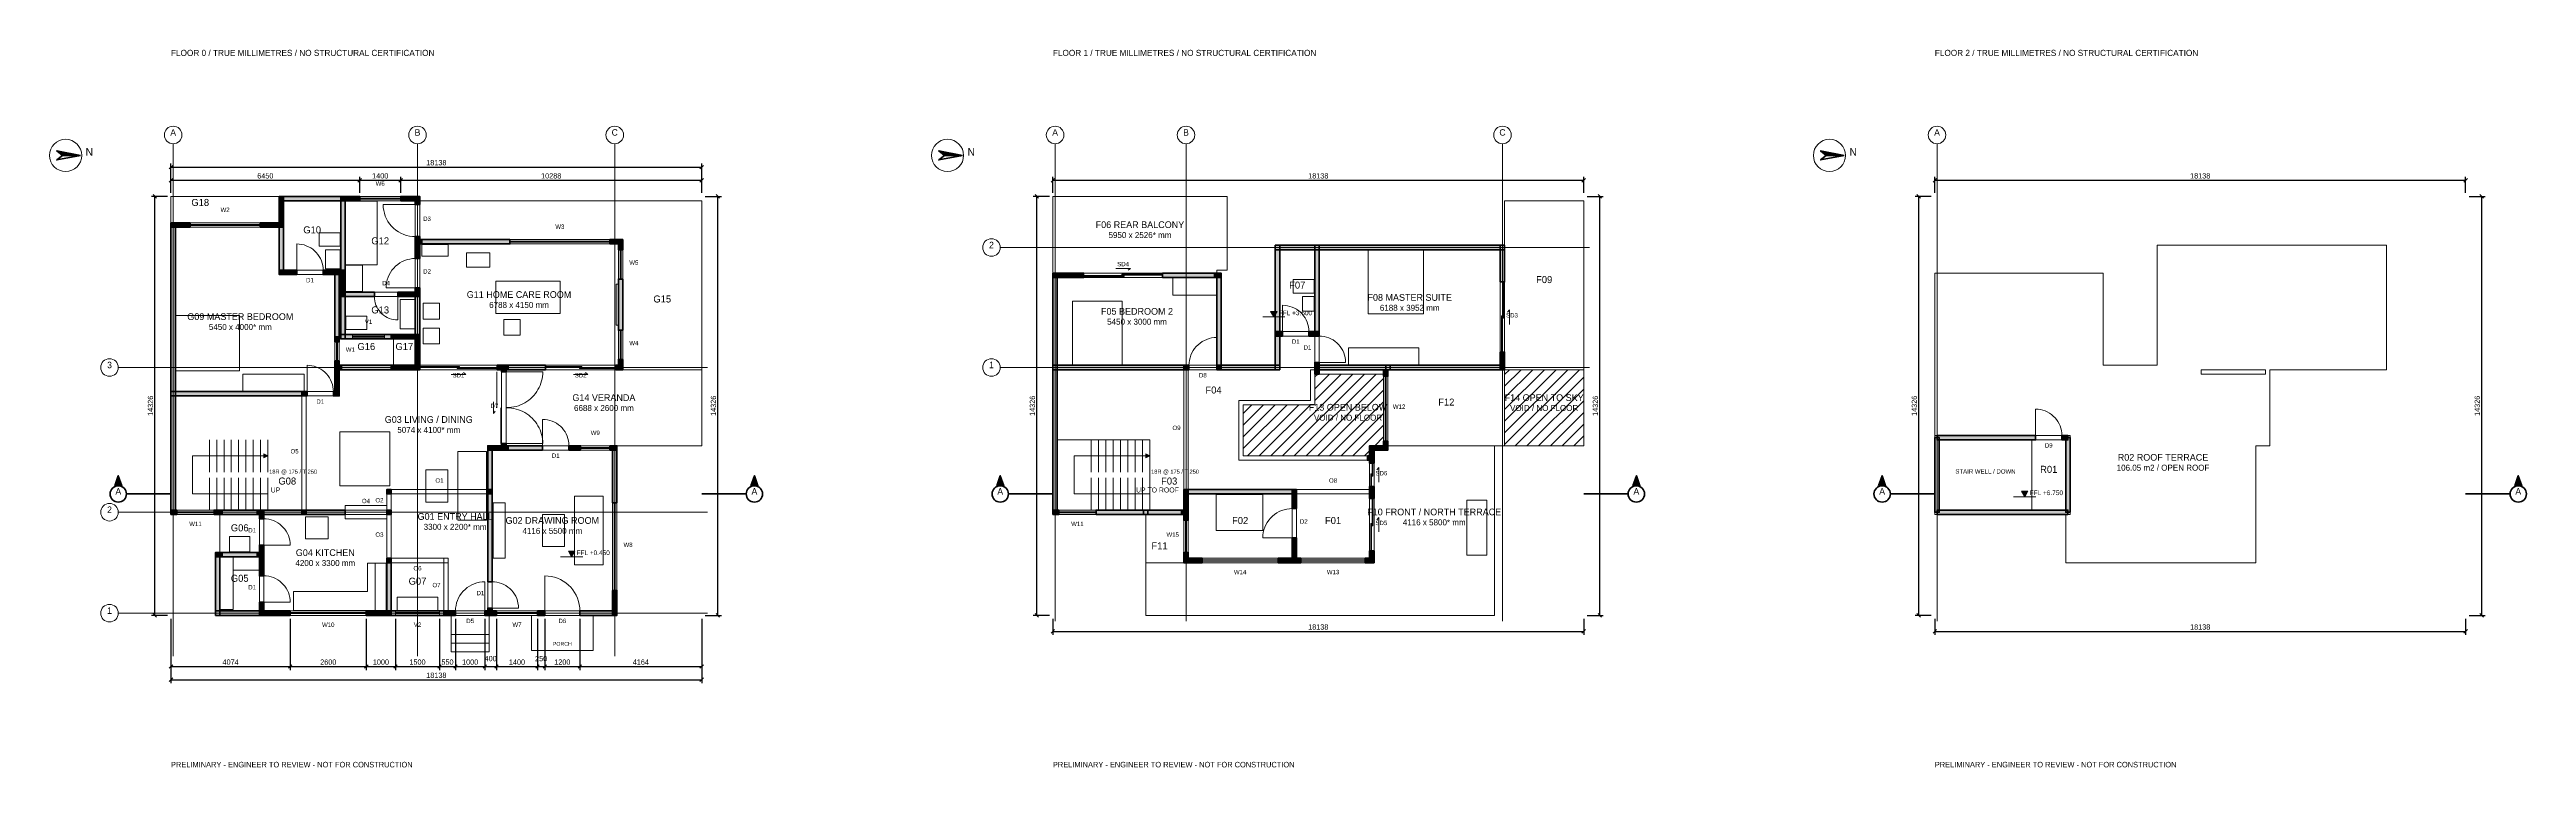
# Model space of a CAD drawing. Header units: millimetres. Extents: x -4150 to 80494, y -5203 to 19347.
import ezdxf
from ezdxf.enums import TextEntityAlignment as Align

# ---------------------------------------------------------------- set-up
doc = ezdxf.new("R2010")
doc.units = ezdxf.units.MM
for name, color, linetype, lineweight in [('A-ANNO', 7, 'Continuous', 18), ('A-DIMS', 7, 'Continuous', 13), ('A-DOOR', 3, 'Continuous', 18), ('A-EXT', 30, 'Continuous', 18), ('A-FLOR', 8, 'Continuous', 13), ('A-FURN', 8, 'Continuous', 13), ('A-GRID', 8, 'Continuous', 13), ('A-LEVL', 7, 'Continuous', 13), ('A-SECT', 1, 'Continuous', 35), ('A-STAIR', 7, 'Continuous', 18), ('A-TAGS', 1, 'Continuous', 13), ('A-WALL', 7, 'Continuous', 35), ('A-WIND', 4, 'Continuous', 18), ('HANDOVER-ROOM', 4, 'Continuous', 18), ('HANDOVER-VOID', 8, 'Continuous', 13)]:
    doc.layers.add(name, color=color, linetype=linetype, lineweight=lineweight)
doc.dimstyles.new('FF-ARCH', dxfattribs={"dimtxt": 180, "dimasz": 90, "dimexe": 120, "dimexo": 120, "dimgap": 60, "dimtad": 1, "dimdec": 0, "dimtsz": 60, "dimcen": 2.5, "dimazin": 3, "dimtfac": 1, "dimtmove": 0, "dimatfit": 3})

msp = doc.modelspace()

# ---------------------------------------------------------------- hatches: boundary and pattern name
at = {"layer": 'A-LEVL'}
for points in [[(37578, 10391), (37798, 10391), (37688, 10201)], [(63240, 4240), (63460, 4240), (63350, 4050)], [(13580, 2190), (13800, 2190), (13690, 2000)]]:
    msp.add_hatch(color=7, dxfattribs=at).paths.add_polyline_path(points)
at = {"layer": 'A-SECT'}
for points in [[(-1920, 4430), (-1800, 4770), (-1680, 4430)], [(19818, 4430), (19938, 4770), (20058, 4430)], [(28218, 4430), (28338, 4770), (28458, 4430)], [(49956, 4430), (50076, 4770), (50196, 4430)], [(58356, 4430), (58476, 4770), (58596, 4430)], [(80094, 4430), (80214, 4770), (80334, 4430)]]:
    msp.add_hatch(color=7, dxfattribs=at).paths.add_polyline_path(points)
at = {"layer": 'A-STAIR'}
for points in [[(3172, 5380), (3172, 5520), (3312, 5450)], [(33310, 5380), (33310, 5520), (33450, 5450)]]:
    msp.add_hatch(color=7, dxfattribs=at).paths.add_polyline_path(points)
at = {"layer": 'A-WALL'}
for points in [[(-3094, 15726), (-3902.5, 15880), (-3710, 15726)], [(27044, 15726), (26235.5, 15880), (26428, 15726)], [(57182, 15726), (56373.5, 15880), (56566, 15726)], [(3700, 14251), (3700, 14326), (3850, 14326), (3850, 13426), (3850, 13351), (3700, 13351), (3700, 14251)], [(5875, 14326), (5950, 14326), (5950, 14176), (3775, 14176), (3700, 14176), (3700, 14326), (5875, 14326)], [(5800, 14251), (5800, 14326), (5950, 14326), (5950, 11725), (5950, 11650), (5800, 11650), (5800, 14251)], [(5875, 14176), (5800, 14176), (5800, 14326), (6450, 14326), (6450, 14176), (5875, 14176)], [(8500, 14326), (8500, 14176), (7850, 14176), (7850, 14326), (8425, 14326), (8500, 14326)], [(8350, 14251), (8350, 14326), (8500, 14326), (8500, 14176), (8500, 14101), (8350, 14101), (8350, 14251)], [(8350, 14251), (8500, 14251), (8500, 14050), (8350, 14050), (8350, 14176), (8350, 14251)], [(0, 13351), (0, 13426), (150, 13426), (150, 7575), (150, 7500), (0, 7500), (0, 13351)], [(75, 13276), (0, 13276), (0, 13426), (650, 13426), (650, 13276), (75, 13276)], [(3775, 13426), (3775, 13276), (3050, 13276), (3050, 13426), (3700, 13426), (3775, 13426)], [(3775, 13426), (3850, 13426), (3850, 13276), (3700, 13276), (3625, 13276), (3625, 13426), (3775, 13426)], [(3700, 13426), (3700, 13501), (3850, 13501), (3850, 13351), (3850, 13276), (3700, 13276), (3700, 13426)], [(3700, 13351), (3700, 13426), (3850, 13426), (3850, 11725), (3850, 11650), (3700, 11650), (3700, 13351)], [(8500, 12850), (8500, 12775), (8350, 12775), (8350, 12950), (8500, 12950), (8500, 12850)], [(8350, 12850), (8350, 12925), (8500, 12925), (8500, 12775), (8500, 12700), (8350, 12700), (8350, 12850)], [(8350, 12850), (8500, 12850), (8500, 12200), (8350, 12200), (8350, 12775), (8350, 12850)], [(8500, 12850), (8575, 12850), (8575, 12700), (8425, 12700), (8350, 12700), (8350, 12850), (8500, 12850)], [(8500, 12700), (8425, 12700), (8425, 12850), (11580, 12850), (11580, 12700), (8500, 12700)], [(15438, 12850), (15438, 12700), (15000, 12700), (15000, 12850), (15363, 12850), (15438, 12850)], [(15438, 12850), (15438, 12500), (15288, 12500), (15288, 12775), (15288, 12850), (15438, 12850)], [(37738, 12577), (37738, 12652), (37888, 12652), (37888, 9625), (37888, 9550), (37738, 9550), (37738, 12577)], [(39163, 12652), (39238, 12652), (39238, 12502), (37813, 12502), (37738, 12502), (37738, 12652), (39163, 12652)], [(39088, 12577), (39088, 12652), (39238, 12652), (39238, 9625), (39238, 9550), (39088, 9550), (39088, 12577)], [(45501, 12652), (45576, 12652), (45576, 12502), (39163, 12502), (39088, 12502), (39088, 12652), (45501, 12652)], [(45426, 12652), (45576, 12652), (45576, 11400), (45426, 11400), (45426, 12577), (45426, 12652)], [(3775, 11650), (3700, 11650), (3700, 11800), (4300, 11800), (4300, 11650), (3775, 11650)], [(5750, 11800), (5750, 11650), (5200, 11650), (5200, 11800), (5675, 11800), (5750, 11800)], [(5600, 11725), (5600, 11800), (5750, 11800), (5750, 9450), (5750, 9375), (5600, 9375), (5600, 11725)], [(5875, 11800), (5950, 11800), (5950, 11650), (5675, 11650), (5600, 11650), (5600, 11800), (5875, 11800)], [(5800, 11725), (5800, 11800), (5950, 11800), (5950, 10975), (5950, 10900), (5800, 10900), (5800, 11725)], [(5800, 10975), (5800, 11050), (5950, 11050), (5950, 9525), (5950, 9450), (5800, 9450), (5800, 10975)], [(5875, 10900), (5800, 10900), (5800, 11050), (6950, 11050), (6950, 10900), (5875, 10900)], [(8500, 11050), (8500, 10900), (7750, 10900), (7750, 11050), (8425, 11050), (8500, 11050)], [(8500, 10975), (8500, 10900), (8350, 10900), (8350, 11200), (8500, 11200), (8500, 10975)], [(8350, 10975), (8350, 11050), (8500, 11050), (8500, 9525), (8500, 9450), (8350, 9450), (8350, 10975)], [(15438, 9750), (15288, 9750), (15288, 11500), (15438, 11500), (15438, 9750)], [(30138, 11625), (30138, 11700), (30288, 11700), (30288, 8475), (30288, 8400), (30138, 8400), (30138, 11625)], [(30213, 11550), (30138, 11550), (30138, 11700), (31188, 11700), (31188, 11550), (30213, 11550)], [(35813, 11700), (35813, 11550), (33888, 11550), (33888, 11700), (35738, 11700), (35813, 11700)], [(35813, 11700), (35888, 11700), (35888, 11550), (35738, 11550), (35663, 11550), (35663, 11700), (35813, 11700)], [(35738, 11625), (35738, 11700), (35888, 11700), (35888, 8475), (35888, 8400), (35738, 8400), (35738, 11625)], [(5600, 9525), (5750, 9525), (5750, 9350), (5600, 9350), (5600, 9450), (5600, 9525)], [(7600, 9600), (7675, 9600), (7675, 9450), (5875, 9450), (5800, 9450), (5800, 9600), (7600, 9600)], [(8350, 9600), (8425, 9600), (8425, 9450), (7600, 9450), (7525, 9450), (7525, 9600), (8350, 9600)], [(8425, 9600), (8500, 9600), (8500, 9450), (8350, 9450), (8275, 9450), (8275, 9600), (8425, 9600)], [(8350, 9525), (8350, 9600), (8500, 9600), (8500, 9450), (8500, 9375), (8350, 9375), (8350, 9525)], [(8350, 9450), (8350, 9525), (8500, 9525), (8500, 8550), (8500, 8475), (8350, 8475), (8350, 9450)], [(37738, 9625), (37738, 9700), (37888, 9700), (37888, 8475), (37888, 8400), (37738, 8400), (37738, 9625)], [(37813, 9550), (37738, 9550), (37738, 9700), (37988, 9700), (37988, 9550), (37813, 9550)], [(39238, 9700), (39238, 9550), (38888, 9550), (38888, 9700), (39163, 9700), (39238, 9700)], [(39088, 9700), (39238, 9700), (39238, 9550), (39088, 9550), (39088, 9625), (39088, 9700)], [(5750, 8550), (5750, 8475), (5600, 8475), (5600, 8700), (5750, 8700), (5750, 8550)], [(5600, 8550), (5600, 8625), (5750, 8625), (5750, 8475), (5750, 8400), (5600, 8400), (5600, 8550)], [(5600, 8475), (5600, 8550), (5750, 8550), (5750, 7575), (5750, 7500), (5600, 7500), (5600, 8475)], [(5750, 8550), (5825, 8550), (5825, 8400), (5675, 8400), (5600, 8400), (5600, 8550), (5750, 8550)], [(7600, 8550), (7675, 8550), (7675, 8400), (5750, 8400), (5675, 8400), (5675, 8550), (7600, 8550)], [(8350, 8550), (8425, 8550), (8425, 8400), (7600, 8400), (7525, 8400), (7525, 8550), (8350, 8550)], [(8425, 8550), (8500, 8550), (8500, 8400), (8350, 8400), (8275, 8400), (8275, 8550), (8425, 8550)], [(8350, 8550), (8350, 8625), (8500, 8625), (8500, 8475), (8500, 8400), (8350, 8400), (8350, 8550)], [(8425, 8400), (8350, 8400), (8350, 8550), (8500, 8550), (8500, 8400), (8425, 8400)], [(11450, 8550), (11450, 8400), (11150, 8400), (11150, 8550), (11375, 8550), (11450, 8550)], [(11300, 8475), (11300, 8550), (11450, 8550), (11450, 8400), (11450, 8325), (11300, 8325), (11300, 8475)], [(11450, 8550), (11525, 8550), (11525, 8400), (11375, 8400), (11300, 8400), (11300, 8550), (11450, 8550)], [(11300, 8475), (11450, 8475), (11450, 8400), (11300, 8400), (11300, 8475)], [(11450, 8400), (11375, 8400), (11375, 8550), (12800, 8550), (12800, 8400), (11450, 8400)], [(15438, 8550), (15438, 8400), (15200, 8400), (15200, 8550), (15363, 8550), (15438, 8550)], [(15438, 8400), (15288, 8400), (15288, 8750), (15438, 8750), (15438, 8475), (15438, 8400)], [(30138, 8475), (30138, 8550), (30288, 8550), (30288, 3525), (30288, 3450), (30138, 3450), (30138, 8475)], [(34687, 8550), (34762, 8550), (34762, 8400), (30213, 8400), (30138, 8400), (30138, 8550), (34687, 8550)], [(34612, 8550), (34762, 8550), (34762, 8400), (34612, 8400), (34612, 8475), (34612, 8550)], [(34687, 8400), (34612, 8400), (34612, 8550), (34788, 8550), (34788, 8400), (34687, 8400)], [(35888, 8550), (35888, 8400), (35738, 8400), (35738, 8550), (35813, 8550), (35888, 8550)], [(37813, 8550), (37888, 8550), (37888, 8400), (35813, 8400), (35738, 8400), (35738, 8550), (37813, 8550)], [(39238, 8475), (39238, 8400), (39088, 8400), (39088, 8650), (39238, 8650), (39238, 8475)], [(39088, 8475), (39088, 8550), (39238, 8550), (39238, 8325), (39238, 8250), (39088, 8250), (39088, 8475)], [(41588, 8550), (41663, 8550), (41663, 8400), (39163, 8400), (39088, 8400), (39088, 8550), (41588, 8550)], [(45501, 8550), (45576, 8550), (45576, 8400), (41588, 8400), (41513, 8400), (41513, 8550), (45501, 8550)], [(45576, 8475), (45576, 8400), (45426, 8400), (45426, 9000), (45576, 9000), (45576, 8475)], [(0, 7575), (0, 7650), (150, 7650), (150, 3525), (150, 3450), (0, 3450), (0, 7575)], [(4549, 7650), (4624, 7650), (4624, 7500), (75, 7500), (0, 7500), (0, 7650), (4549, 7650)], [(4474, 7650), (4624, 7650), (4624, 7500), (4474, 7500), (4474, 7575), (4474, 7650)], [(4549, 7500), (4474, 7500), (4474, 7650), (4650, 7650), (4650, 7500), (4549, 7500)], [(5750, 7650), (5750, 7500), (5550, 7500), (5550, 7650), (5675, 7650), (5750, 7650)], [(41438, 8325), (41438, 8400), (41588, 8400), (41588, 8250), (41588, 8175), (41438, 8175), (41438, 8325)], [(41438, 8325), (41588, 8325), (41588, 8200), (41438, 8200), (41438, 8250), (41438, 8325)], [(41588, 5800), (41588, 5725), (41438, 5725), (41438, 5950), (41588, 5950), (41588, 5800)], [(60276, 6075), (60426, 6075), (60426, 3525), (60276, 3525), (60276, 6075)], [(60351, 6150), (63719, 6150), (63719, 6000), (60351, 6000), (60351, 6150)], [(64825, 6150), (64825, 6000), (64619, 6000), (64619, 6150), (64825, 6150)], [(64750, 6075), (64900, 6075), (64900, 3525), (64750, 3525), (64750, 6075)], [(10824, 5725), (10824, 5800), (10974, 5800), (10974, 4225), (10974, 4150), (10824, 4150), (10824, 5725)], [(11375, 5800), (11450, 5800), (11450, 5650), (10899, 5650), (10824, 5650), (10824, 5800), (11375, 5800)], [(11300, 5800), (11300, 5875), (11450, 5875), (11450, 5725), (11450, 5650), (11300, 5650), (11300, 5800)], [(11450, 5725), (11300, 5725), (11300, 5800), (11450, 5800), (11450, 5725)], [(11450, 5800), (11525, 5800), (11525, 5650), (11375, 5650), (11300, 5650), (11300, 5800), (11450, 5800)], [(11375, 5650), (11375, 5800), (12700, 5800), (12700, 5650), (11450, 5650), (11375, 5650)], [(13600, 5650), (13600, 5800), (14000, 5800), (14000, 5650), (13600, 5650)], [(15240, 5650), (15000, 5650), (15000, 5800), (15165, 5800), (15240, 5800), (15240, 5650)], [(15090, 5800), (15240, 5800), (15240, 3850), (15090, 3850), (15090, 5725), (15090, 5800)], [(41037, 5450), (41112, 5450), (41112, 5300), (40962, 5300), (40887, 5300), (40887, 5450), (41037, 5450)], [(40962, 5725), (40962, 5800), (41112, 5800), (41112, 5450), (41112, 5375), (40962, 5375), (40962, 5725)], [(41112, 5800), (41187, 5800), (41187, 5650), (41037, 5650), (40962, 5650), (40962, 5800), (41112, 5800)], [(40962, 5450), (40962, 5525), (41112, 5525), (41112, 5375), (41112, 5300), (40962, 5300), (40962, 5450)], [(40962, 5450), (41112, 5450), (41112, 5200), (40962, 5200), (40962, 5375), (40962, 5450)], [(41438, 5800), (41513, 5800), (41513, 5650), (41112, 5650), (41037, 5650), (41037, 5800), (41438, 5800)], [(41513, 5800), (41588, 5800), (41588, 5650), (41438, 5650), (41363, 5650), (41363, 5800), (41513, 5800)], [(41438, 5800), (41438, 5875), (41588, 5875), (41588, 5725), (41588, 5650), (41438, 5650), (41438, 5800)], [(7449, 4150), (7374, 4150), (7374, 4300), (7524, 4300), (7524, 4150), (7449, 4150)], [(10974, 4300), (10974, 4150), (10824, 4150), (10824, 4300), (10899, 4300), (10974, 4300)], [(10824, 4300), (10974, 4300), (10974, 1150), (10824, 1150), (10824, 4225), (10824, 4300)], [(34612, 4225), (34612, 4300), (34762, 4300), (34762, 3525), (34762, 3450), (34612, 3450), (34612, 4225)], [(34762, 4225), (34762, 4150), (34612, 4150), (34612, 4300), (34762, 4300), (34762, 4225)], [(38387, 4300), (38462, 4300), (38462, 4150), (34687, 4150), (34612, 4150), (34612, 4300), (38387, 4300)], [(38312, 4300), (38462, 4300), (38462, 3650), (38312, 3650), (38312, 4225), (38312, 4300)], [(41112, 4225), (41112, 4150), (40962, 4150), (40962, 4400), (41112, 4400), (41112, 4225)], [(40962, 4300), (41112, 4300), (41112, 4000), (40962, 4000), (40962, 4225), (40962, 4300)], [(75, 3450), (0, 3450), (0, 3600), (200, 3600), (200, 3450), (75, 3450)], [(1749, 3600), (1749, 3450), (1474, 3450), (1474, 3600), (1674, 3600), (1749, 3600)], [(3024, 3600), (3099, 3600), (3099, 3450), (1674, 3450), (1599, 3450), (1599, 3600), (3024, 3600)], [(3099, 3600), (3174, 3600), (3174, 3450), (3024, 3450), (2949, 3450), (2949, 3600), (3099, 3600)], [(3024, 3525), (3024, 3600), (3174, 3600), (3174, 3450), (3174, 3375), (3024, 3375), (3024, 3525)], [(4549, 3600), (4624, 3600), (4624, 3450), (3099, 3450), (3024, 3450), (3024, 3600), (4549, 3600)], [(3024, 3525), (3174, 3525), (3174, 3300), (3024, 3300), (3024, 3450), (3024, 3525)], [(4624, 3525), (4624, 3450), (4474, 3450), (4474, 3600), (4624, 3600), (4624, 3525)], [(4549, 3450), (4474, 3450), (4474, 3600), (5949, 3600), (5949, 3450), (4549, 3450)], [(7524, 3600), (7524, 3450), (7374, 3450), (7374, 3600), (7449, 3600), (7524, 3600)], [(7374, 3600), (7524, 3600), (7524, 3450), (7374, 3450), (7374, 3525), (7374, 3600)], [(30213, 3450), (30138, 3450), (30138, 3600), (30338, 3600), (30338, 3450), (30213, 3450)], [(33387, 3600), (33387, 3450), (31612, 3450), (31612, 3600), (33312, 3600), (33387, 3600)], [(34612, 3600), (34687, 3600), (34687, 3450), (33312, 3450), (33237, 3450), (33237, 3600), (34612, 3600)], [(34687, 3600), (34762, 3600), (34762, 3450), (34612, 3450), (34537, 3450), (34537, 3600), (34687, 3600)], [(34612, 3525), (34612, 3600), (34762, 3600), (34762, 3450), (34762, 3375), (34612, 3375), (34612, 3525)], [(34612, 3525), (34762, 3525), (34762, 3250), (34612, 3250), (34612, 3450), (34612, 3525)], [(60351, 3450), (60351, 3600), (64825, 3600), (64825, 3450), (60351, 3450)], [(38462, 1875), (38462, 1800), (38312, 1800), (38312, 2650), (38462, 2650), (38462, 1875)], [(1524, 2075), (1524, 2150), (1674, 2150), (1674, 75), (1674, 0), (1524, 0), (1524, 2075)], [(1674, 2150), (1749, 2150), (1749, 2000), (1599, 2000), (1524, 2000), (1524, 2150), (1674, 2150)], [(3024, 2150), (3099, 2150), (3099, 2000), (1674, 2000), (1599, 2000), (1599, 2150), (3024, 2150)], [(3099, 2150), (3174, 2150), (3174, 2000), (3024, 2000), (2949, 2000), (2949, 2150), (3099, 2150)], [(3174, 2150), (3174, 2075), (3024, 2075), (3024, 2400), (3174, 2400), (3174, 2150)], [(3024, 2150), (3024, 2225), (3174, 2225), (3174, 2075), (3174, 2000), (3024, 2000), (3024, 2150)], [(3024, 2150), (3174, 2150), (3174, 1350), (3024, 1350), (3024, 2075), (3024, 2150)], [(7374, 1875), (7374, 1950), (7524, 1950), (7524, 75), (7524, 0), (7374, 0), (7374, 1875)], [(7524, 1875), (7524, 1800), (7374, 1800), (7374, 1950), (7524, 1950), (7524, 1875)], [(34762, 1875), (34762, 1800), (34612, 1800), (34612, 2150), (34762, 2150), (34762, 1875)], [(34687, 1800), (34612, 1800), (34612, 1950), (35237, 1950), (35237, 1800), (34687, 1800)], [(38462, 1950), (38462, 1800), (37837, 1800), (37837, 1950), (38387, 1950), (38462, 1950)], [(38387, 1800), (38312, 1800), (38312, 1950), (38612, 1950), (38612, 1800), (38387, 1800)], [(41112, 1950), (41112, 1800), (40812, 1800), (40812, 1950), (41037, 1950), (41112, 1950)], [(41112, 1875), (41112, 1800), (40962, 1800), (40962, 2200), (41112, 2200), (41112, 1875)], [(15240, 75), (15240, 0), (15090, 0), (15090, 850), (15240, 850), (15240, 75)], [(3099, 150), (3174, 150), (3174, 0), (1599, 0), (1524, 0), (1524, 150), (3099, 150)], [(3174, 75), (3174, 0), (3024, 0), (3024, 450), (3174, 450), (3174, 75)], [(3099, 0), (3024, 0), (3024, 150), (4074, 150), (4074, 0), (3099, 0)], [(7524, 150), (7524, 0), (6674, 0), (6674, 150), (7449, 150), (7524, 150)], [(9399, 150), (9474, 150), (9474, 0), (7449, 0), (7374, 0), (7374, 150), (9399, 150)], [(9399, 0), (9324, 0), (9324, 150), (9724, 150), (9724, 0), (9399, 0)], [(10974, 150), (10974, 0), (10724, 0), (10724, 150), (10899, 150), (10974, 150)], [(10974, 75), (10974, 0), (10824, 0), (10824, 250), (10974, 250), (10974, 75)], [(10824, 0), (10824, 150), (11124, 150), (11124, 0), (10899, 0), (10824, 0)], [(12524, 0), (12524, 150), (12774, 150), (12774, 0), (12524, 0)], [(15240, 0), (13974, 0), (13974, 150), (15165, 150), (15240, 150), (15240, 0)]]:
    msp.add_hatch(color=7, dxfattribs=at).paths.add_polyline_path(points)

# ---------------------------------------------------------------- linework, layer by layer
at = {"layer": 'A-ANNO'}
for centre in [(-3600, 15726), (26538, 15726), (56676, 15726)]:
    msp.add_circle(centre, 550, dxfattribs=at)
at = {"layer": 'A-DOOR'}
for p, q in [((8350, 14050), (7250, 14050)), ((4300, 11800), (4300, 12700)), ((32288, 11860), (32788, 11860)), ((32788, 11860), (32708, 11800)), ((8350, 11200), (7350, 11200)), ((7750, 10900), (7750, 10100)), ((37988, 9700), (37988, 10600)), ((45736, 10450), (45676, 10370)), ((45736, 9950), (45736, 10450)), ((35738, 8550), (35738, 9500)), ((4650, 7650), (4650, 8550)), ((39238, 8650), (40138, 8650)), ((9575, 8240), (10075, 8240)), ((10075, 8240), (9995, 8300)), ((11130, 7100), (11130, 8330)), ((11480, 8330), (12706, 8330)), ((12452.7, 7583.7), (12499.4, 7648.9)), ((12499.4, 7648.9), (12541.7, 7717)), ((12541.7, 7717), (12579.6, 7787.8)), ((12579.6, 7787.8), (12612.7, 7860.8)), ((12612.7, 7860.8), (12640.9, 7935.9)), ((12640.9, 7935.9), (12664.2, 8012.7)), ((12664.2, 8012.7), (12682.4, 8090.8)), ((12682.4, 8090.8), (12695.5, 8170)), ((12695.5, 8170), (12703.4, 8249.8)), ((12703.4, 8249.8), (12706, 8330)), ((13750, 8240), (14250, 8240)), ((14250, 8240), (14170, 8300)), ((34612, 4300), (34612, 8400)), ((34762, 4300), (34762, 8400)), ((4474, 3600), (4474, 7500)), ((4624, 3600), (4624, 7500)), ((11025, 7300), (11025, 6900)), ((11025, 6900), (11075, 6980)), ((11270, 5870), (11270, 7100)), ((11480, 7104), (11560.2, 7106.6)), ((11480, 7096), (11560.2, 7093.4)), ((11560.2, 7106.6), (11640, 7114.5)), ((11560.2, 7093.4), (11640, 7085.5)), ((11640, 7114.5), (11719.2, 7127.6)), ((11640, 7085.5), (11719.2, 7072.4)), ((11719.2, 7127.6), (11797.3, 7145.8)), ((11719.2, 7072.4), (11797.3, 7054.2)), ((11797.3, 7145.8), (11874.1, 7169.1)), ((11797.3, 7054.2), (11874.1, 7030.9)), ((11874.1, 7169.1), (11949.2, 7197.3)), ((11874.1, 7030.9), (11949.2, 7002.7)), ((11949.2, 7197.3), (12022.2, 7230.4)), ((11949.2, 7002.7), (12022.2, 6969.6)), ((12022.2, 7230.4), (12093, 7268.3)), ((12022.2, 6969.6), (12093, 6931.7)), ((12093, 7268.3), (12161.1, 7310.6)), ((12093, 6931.7), (12161.1, 6889.4)), ((12161.1, 7310.6), (12226.3, 7357.3)), ((12161.1, 6889.4), (12226.3, 6842.7)), ((12226.3, 7357.3), (12288.4, 7408.2)), ((12226.3, 6842.7), (12288.4, 6791.8)), ((12288.4, 7408.2), (12346.9, 7463.1)), ((12288.4, 6791.8), (12346.9, 6736.9)), ((12346.9, 7463.1), (12401.8, 7521.6)), ((12401.8, 7521.6), (12452.7, 7583.7)), ((63719, 6150), (63719, 7050)), ((12346.9, 6736.9), (12401.8, 6678.4)), ((12401.8, 6678.4), (12452.7, 6616.3)), ((12452.7, 6616.3), (12499.4, 6551.1)), ((12499.4, 6551.1), (12541.7, 6483)), ((12541.7, 6483), (12579.6, 6412.2)), ((12579.6, 6412.2), (12612.7, 6339.2)), ((12612.7, 6339.2), (12640.9, 6264.1)), ((12640.9, 6264.1), (12664.2, 6187.3)), ((12664.2, 6187.3), (12682.4, 6109.2)), ((12682.4, 6109.2), (12695.5, 6030)), ((12695.5, 6030), (12703.4, 5950.2)), ((12700, 5800), (12700, 6700)), ((12703.4, 5950.2), (12706, 5870)), ((11480, 5870), (12706, 5870)), ((7374, 3450), (7374, 4300)), ((7524, 4300), (10824, 4300)), ((7524, 3450), (7524, 4300)), ((38312, 4300), (41112, 4300)), ((41272, 5050), (41212, 4970)), ((41272, 4550), (41272, 5050)), ((5949, 3600), (7374, 3600)), ((5949, 3450), (7374, 3450)), ((7374, 1950), (7374, 3450)), ((7524, 4150), (10824, 4150)), ((7524, 1950), (7524, 3450)), ((38312, 4150), (41112, 4150)), ((38312, 2650), (37312, 2650)), ((41272, 3350), (41212, 3270)), ((41272, 2850), (41272, 3350)), ((3174, 2400), (4074, 2400)), ((7374, 1950), (9474, 1950)), ((7374, 1800), (9474, 1800)), ((9324, 0), (9324, 1950)), ((9474, 0), (9474, 1950)), ((10724, 150), (10724, 1150)), ((12774, 150), (12774, 1350)), ((3174, 450), (4074, 450)), ((10974, 250), (11874, 250))]:
    msp.add_line(p, q, dxfattribs=at)
for points in [[(8350, 12950), (8248.5, 12954.7), (8147.9, 12968.7), (8049, 12992), (7952.6, 13024.3), (7859.7, 13065.3), (7770.9, 13114.8), (7687.1, 13172.2), (7608.9, 13237.1), (7537.1, 13308.9), (7472.2, 13387.1), (7414.8, 13470.9), (7365.3, 13559.7), (7324.3, 13652.6), (7292, 13749), (7268.7, 13847.9), (7254.7, 13948.5), (7250, 14050)], [(5200, 11800), (5196.2, 11883), (5184.7, 11965.4), (5165.6, 12046.3), (5139.2, 12125.1), (5105.6, 12201.2), (5065.2, 12273.8), (5018.2, 12342.4), (4965.1, 12406.3), (4906.3, 12465.1), (4842.4, 12518.2), (4773.8, 12565.2), (4701.2, 12605.6), (4625.1, 12639.2), (4546.3, 12665.6), (4465.4, 12684.7), (4383, 12696.2), (4300, 12700)], [(8350, 12200), (8257.7, 12195.7), (8166.3, 12183), (8076.3, 12161.8), (7988.8, 12132.5), (7904.3, 12095.2), (7823.6, 12050.2), (7747.4, 11998), (7676.3, 11939), (7611, 11873.7), (7552, 11802.6), (7499.8, 11726.4), (7454.8, 11645.7), (7417.5, 11561.2), (7388.2, 11473.7), (7367, 11383.7), (7354.3, 11292.3), (7350, 11200)], [(6950, 10900), (6953.4, 10826.2), (6963.6, 10753), (6980.5, 10681.1), (7004, 10611), (7033.9, 10543.4), (7069.8, 10478.9), (7111.6, 10417.9), (7158.8, 10361), (7211, 10308.8), (7267.9, 10261.6), (7328.9, 10219.8), (7393.4, 10183.9), (7461, 10154), (7531.1, 10130.5), (7603, 10113.6), (7676.2, 10103.4), (7750, 10100)], [(38888, 9700), (38884.2, 9783), (38872.7, 9865.4), (38853.6, 9946.3), (38827.2, 10025.1), (38793.6, 10101.2), (38753.2, 10173.8), (38706.2, 10242.4), (38653.1, 10306.3), (38594.3, 10365.1), (38530.4, 10418.2), (38461.8, 10465.2), (38389.2, 10505.6), (38313.1, 10539.2), (38234.3, 10565.6), (38153.4, 10584.7), (38071, 10596.2), (37988, 10600)], [(34788, 8550), (34792.1, 8637.7), (34804.2, 8724.6), (34824.3, 8810), (34852.2, 8893.2), (34887.6, 8973.5), (34930.3, 9050.1), (34979.9, 9122.5), (35035.9, 9190), (35098, 9252.1), (35165.5, 9308.1), (35237.9, 9357.7), (35314.5, 9400.4), (35394.8, 9435.8), (35478, 9463.7), (35563.4, 9483.8), (35650.3, 9495.9), (35738, 9500)], [(39238, 9550), (39321, 9546.2), (39403.4, 9534.7), (39484.3, 9515.6), (39563.1, 9489.2), (39639.2, 9455.6), (39711.8, 9415.2), (39780.4, 9368.2), (39844.3, 9315.1), (39903.1, 9256.3), (39956.2, 9192.4), (40003.2, 9123.8), (40043.6, 9051.2), (40077.2, 8975.1), (40103.6, 8896.3), (40122.7, 8815.4), (40134.2, 8733), (40138, 8650)], [(5550, 7650), (5546.2, 7733), (5534.7, 7815.4), (5515.6, 7896.3), (5489.2, 7975.1), (5455.6, 8051.2), (5415.2, 8123.8), (5368.2, 8192.4), (5315.1, 8256.3), (5256.3, 8315.1), (5192.4, 8368.2), (5123.8, 8415.2), (5051.2, 8455.6), (4975.1, 8489.2), (4896.3, 8515.6), (4815.4, 8534.7), (4733, 8546.2), (4650, 8550)], [(64619, 6150), (64615.2, 6233), (64603.7, 6315.4), (64584.6, 6396.3), (64558.2, 6475.1), (64524.6, 6551.2), (64484.2, 6623.8), (64437.2, 6692.4), (64384.1, 6756.3), (64325.3, 6815.1), (64261.4, 6868.2), (64192.8, 6915.2), (64120.2, 6955.6), (64044.1, 6989.2), (63965.3, 7015.6), (63884.4, 7034.7), (63802, 7046.2), (63719, 7050)], [(13600, 5800), (13596.2, 5883), (13584.7, 5965.4), (13565.6, 6046.3), (13539.2, 6125.1), (13505.6, 6201.2), (13465.2, 6273.8), (13418.2, 6342.4), (13365.1, 6406.3), (13306.3, 6465.1), (13242.4, 6518.2), (13173.8, 6565.2), (13101.2, 6605.6), (13025.1, 6639.2), (12946.3, 6665.6), (12865.4, 6684.7), (12783, 6696.2), (12700, 6700)], [(38312, 3650), (38219.7, 3645.7), (38128.3, 3633), (38038.3, 3611.8), (37950.8, 3582.5), (37866.3, 3545.2), (37785.6, 3500.2), (37709.4, 3448), (37638.3, 3389), (37573, 3323.7), (37514, 3252.6), (37461.8, 3176.4), (37416.8, 3095.7), (37379.5, 3011.2), (37350.2, 2923.7), (37329, 2833.7), (37316.3, 2742.3), (37312, 2650)], [(3174, 3300), (3257, 3296.2), (3339.4, 3284.7), (3420.3, 3265.6), (3499.1, 3239.2), (3575.2, 3205.6), (3647.8, 3165.2), (3716.4, 3118.2), (3780.3, 3065.1), (3839.1, 3006.3), (3892.2, 2942.4), (3939.2, 2873.8), (3979.6, 2801.2), (4013.2, 2725.1), (4039.6, 2646.3), (4058.7, 2565.4), (4070.2, 2483), (4074, 2400)], [(3174, 1350), (3257, 1346.2), (3339.4, 1334.7), (3420.3, 1315.6), (3499.1, 1289.2), (3575.2, 1255.6), (3647.8, 1215.2), (3716.4, 1168.2), (3780.3, 1115.1), (3839.1, 1056.3), (3892.2, 992.4), (3939.2, 923.8), (3979.6, 851.2), (4013.2, 775.1), (4039.6, 696.3), (4058.7, 615.4), (4070.2, 533), (4074, 450)], [(9724, 150), (9728.3, 242.3), (9741, 333.7), (9762.2, 423.7), (9791.5, 511.2), (9828.8, 595.7), (9873.8, 676.4), (9926, 752.6), (9985, 823.7), (10050.3, 889), (10121.4, 948), (10197.6, 1000.2), (10278.3, 1045.2), (10362.8, 1082.5), (10450.3, 1111.8), (10540.3, 1133), (10631.7, 1145.7), (10724, 1150)], [(10974, 1150), (11057, 1146.2), (11139.4, 1134.7), (11220.3, 1115.6), (11299.1, 1089.2), (11375.2, 1055.6), (11447.8, 1015.2), (11516.4, 968.2), (11580.3, 915.1), (11639.1, 856.3), (11692.2, 792.4), (11739.2, 723.8), (11779.6, 651.2), (11813.2, 575.1), (11839.6, 496.3), (11858.7, 415.4), (11870.2, 333), (11874, 250)], [(13974, 150), (13968.9, 260.7), (13953.6, 370.5), (13928.2, 478.4), (13893, 583.5), (13848.2, 684.9), (13794.3, 781.7), (13731.6, 873.2), (13660.8, 958.4), (13582.4, 1036.8), (13497.2, 1107.6), (13405.7, 1170.3), (13308.9, 1224.2), (13207.5, 1269), (13102.4, 1304.2), (12994.5, 1329.6), (12884.7, 1344.9), (12774, 1350)]]:
    msp.add_lwpolyline(points, dxfattribs=at)
for points in [[(31188, 11619), (32578, 11619), (32578, 11587), (31188, 11587)], [(32498, 11663), (33888, 11663), (33888, 11631), (32498, 11631)], [(45539, 10160), (45539, 11400), (45507, 11400), (45507, 10160)], [(45495, 9000), (45495, 10240), (45463, 10240), (45463, 9000)], [(8500, 8481), (9865, 8481), (9865, 8513), (8500, 8513)], [(9785, 8437), (11150, 8437), (11150, 8469), (9785, 8469)], [(12800, 8481), (14040, 8481), (14040, 8513), (12800, 8513)], [(13960, 8437), (15200, 8437), (15200, 8469), (13960, 8469)], [(41075, 4760), (41075, 5200), (41043, 5200), (41043, 4760)], [(41031, 4400), (41031, 4840), (40999, 4840), (40999, 4400)], [(41075, 3060), (41075, 4000), (41043, 4000), (41043, 3060)], [(41031, 2200), (41031, 3140), (40999, 3140), (40999, 2200)]]:
    msp.add_lwpolyline(points, close=True, dxfattribs=at)
at = {"layer": 'A-EXT'}
msp.add_lwpolyline([(12324, -1200), (14424, -1200), (14424, 0), (12324, 0)], close=True, dxfattribs=at)
at = {"layer": 'A-FLOR'}
for points in [[(0, 13426), (3700, 13426), (3700, 14326), (0, 14326)], [(1599, 0), (1524, 0), (1524, 150), (1524, 2000), (1524, 2075), (1524, 2150), (1599, 2150), (1674, 2150), (1674, 3450), (1599, 3450), (150, 3450), (75, 3450), (0, 3450), (0, 3600), (0, 7500), (0, 7575), (0, 7650), (0, 13276), (0, 13351), (0, 13426), (0, 14326), (3700, 14326), (3850, 14326), (5800, 14326), (5875, 14326), (5950, 14326), (8350, 14326), (8425, 14326), (8500, 14326), (8500, 14251), (8500, 14176), (18138, 14176), (18138, 8400), (18138, 5800), (15240, 5800), (15240, 5650), (15240, 150), (15240, 75), (15240, 0), (15090, 0), (10974, 0), (10899, 0), (10824, 0), (9474, 0), (9399, 0), (9324, 0), (7524, 0), (7449, 0), (7374, 0), (3174, 0), (3099, 0), (3024, 0), (1674, 0), (1599, 0)], [(3850, 11800), (5800, 11800), (5800, 14176), (3850, 14176)], [(5950, 11050), (8350, 11050), (8350, 14176), (5950, 14176)], [(8500, 12850), (15438, 12850), (15438, 8400), (18138, 8400), (18138, 14176), (8500, 14176)], [(30138, 11700), (35738, 11700), (35738, 11800), (36088, 11800), (36088, 14326), (30138, 14326)], [(30138, 3450), (30138, 3600), (30138, 8400), (30138, 8475), (30138, 8550), (30138, 11550), (30138, 11625), (30138, 11700), (30138, 14326), (36088, 14326), (36088, 11800), (35738, 11800), (35738, 11700), (35813, 11700), (35888, 11700), (35888, 11550), (35888, 8550), (37738, 8550), (37738, 9550), (37738, 9625), (37738, 9700), (37738, 12502), (37738, 12577), (37738, 12652), (37888, 12652), (39088, 12652), (39163, 12652), (39238, 12652), (45426, 12652), (45501, 12652), (45576, 12652), (45576, 14176), (48276, 14176), (48276, 8400), (45576, 8400), (45576, 5800), (45228, 5800), (45228, 0), (33312, 0), (33312, 1800), (33312, 3450), (33237, 3450), (30288, 3450), (30213, 3450), (30138, 3450)], [(45576, 8400), (48276, 8400), (48276, 14176), (45576, 14176)], [(150, 7650), (5600, 7650), (5600, 11650), (3700, 11650), (3700, 13276), (150, 13276)], [(8500, 8550), (15288, 8550), (15288, 12700), (8500, 12700)], [(37888, 9700), (39088, 9700), (39088, 12502), (37888, 12502)], [(39238, 8550), (45426, 8550), (45426, 12502), (39238, 12502)], [(60276, 8550), (60276, 11550), (60276, 11625), (60276, 11700), (65876, 11700), (65951, 11700), (66026, 11700), (66026, 11550), (66026, 8550), (67876, 8550), (67876, 9550), (67876, 9625), (67876, 9700), (67876, 12502), (67876, 12577), (67876, 12652), (68026, 12652), (69226, 12652), (69301, 12652), (69376, 12652), (75564, 12652), (75639, 12652), (75714, 12652), (75714, 8400), (71726, 8400), (71726, 5800), (71250, 5800), (71250, 1800), (64750, 1800), (64750, 3450), (64900, 3450), (64900, 6150), (60276, 6150), (60276, 8400), (60276, 8475)], [(60276, 8550), (60276, 11550), (60276, 11625), (60276, 11700), (65876, 11700), (65951, 11700), (66026, 11700), (66026, 11550), (66026, 8550), (67876, 8550), (67876, 9550), (67876, 9625), (67876, 9700), (67876, 12502), (67876, 12577), (67876, 12652), (68026, 12652), (69226, 12652), (69301, 12652), (69376, 12652), (75564, 12652), (75639, 12652), (75714, 12652), (75714, 8400), (71726, 8400), (71726, 5800), (71250, 5800), (71250, 1800), (64750, 1800), (64750, 3450), (63450, 3450), (63375, 3450), (60426, 3450), (60351, 3450), (60276, 3450), (60276, 3600), (60276, 8400), (60276, 8475), (60276, 8550)], [(5800, 9600), (5800, 10900), (5800, 10975), (5800, 11050), (5800, 11650), (5750, 11650), (5750, 9525), (5750, 9450), (5800, 9450), (5800, 9600)], [(30288, 8550), (35738, 8550), (35738, 11550), (30288, 11550)], [(5950, 9600), (8350, 9600), (8350, 10900), (5950, 10900)], [(5750, 8550), (7600, 8550), (7600, 9450), (5750, 9450)], [(7600, 8550), (8350, 8550), (8350, 9450), (7600, 9450)], [(34762, 4300), (40962, 4300), (40962, 5300), (36488, 5300), (36488, 7350), (38938, 7350), (38938, 8400), (39088, 8400), (39088, 9550), (37888, 9550), (37888, 8400), (34762, 8400)], [(4624, 3600), (7374, 3600), (7374, 4300), (10824, 4300), (10824, 5800), (11300, 5800), (11300, 8400), (5750, 8400), (5750, 7500), (4624, 7500)], [(11450, 5800), (18138, 5800), (18138, 8400), (11450, 8400)], [(30288, 3600), (34612, 3600), (34612, 8400), (30288, 8400)], [(39238, 8400), (39238, 8325), (39238, 8250), (39088, 8250), (39088, 7200), (36638, 7200), (36638, 5450), (40962, 5450), (40962, 5800), (41438, 5800), (41438, 8250), (41438, 8325), (41438, 8400), (39238, 8400)], [(36638, 5450), (40962, 5450), (40962, 5800), (41438, 5800), (41438, 8250), (39088, 8250), (39088, 7200), (36638, 7200)], [(41588, 5800), (45576, 5800), (45576, 8400), (41588, 8400)], [(45576, 5800), (48276, 5800), (48276, 8400), (45576, 8400)], [(71576, 8325), (71576, 8400), (69376, 8400), (69376, 8325), (69376, 8250), (71576, 8250), (71576, 8325)], [(150, 3600), (4474, 3600), (4474, 7500), (150, 7500)], [(30288, 6000), (30288, 3600), (33450, 3600), (33450, 6000), (30288, 6000)], [(60426, 6000), (60426, 3600), (63588, 3600), (63588, 6000), (60426, 6000)], [(64750, 6000), (63588, 6000), (63588, 3600), (64750, 3600)], [(10974, 150), (15090, 150), (15090, 5650), (10974, 5650)], [(33312, 0), (45228, 0), (45228, 5800), (41112, 5800), (41112, 1800), (33312, 1800)], [(1674, 2150), (3024, 2150), (3024, 3450), (1674, 3450)], [(3174, 150), (7374, 150), (7374, 3450), (3174, 3450)], [(9474, 150), (10824, 150), (10824, 4150), (7524, 4150), (7524, 1950), (9474, 1950)], [(33312, 1800), (34612, 1800), (34612, 3450), (33312, 3450)], [(34762, 1950), (38312, 1950), (38312, 4150), (34762, 4150)], [(38462, 1950), (40962, 1950), (40962, 4150), (38462, 4150)], [(1674, 150), (3024, 150), (3024, 2000), (1674, 2000)], [(7524, 150), (9324, 150), (9324, 1800), (7524, 1800)]]:
    msp.add_lwpolyline(points, close=True, dxfattribs=at)
for points in [[(35738, 11700.1), (35738, 11800), (36088, 11800), (36088, 14326), (30138, 14326), (30138, 11700.1)], [(45576.1, 8400), (48276, 8400), (48276, 14176), (45576, 14176), (45576, 12652.1)], [(60276, 8475), (60276, 8550), (60276, 11550), (60276, 11625), (60276, 11700), (65876, 11700), (65951, 11700), (66026, 11700), (66026, 11550), (66026, 8550), (67876, 8550), (67876, 9550), (67876, 9625), (67876, 9700), (67876, 12502), (67876, 12577), (67876, 12652), (68026, 12652), (69226, 12652), (69301, 12652), (69376, 12652), (75564, 12652), (75639, 12652), (75714, 12652), (75714, 8400), (71726, 8400), (71726, 5800), (71250, 5800), (71250, 1800), (64750, 1800), (64750, 3449)], [(60276, 6151), (60276, 8400), (60276, 8475)], [(39088, 8249.9), (39088, 7200), (36638, 7200), (36638, 5450)], [(41437.9, 8250), (39238.1, 8250)], [(45228.1, 5800), (45576, 5800), (45576, 8399.9)], [(71576, 8250), (71576, 8325), (71576, 8400), (69376, 8400), (69376, 8325), (69376, 8250), (71576, 8250)], [(33450, 6000), (30288, 6000)], [(33312, 0), (45228, 0), (45228, 5799.9)], [(36638, 5450), (40886.9, 5450)], [(33312, 3449.9), (33312, 1800.1)], [(33312, 1799.9), (33312, 0)]]:
    msp.add_lwpolyline(points, dxfattribs=at)
at = {"layer": 'A-FURN'}
for points in [[(7050, 11986), (7050, 14156), (5950, 14156), (5950, 11986)], [(5780, 12620), (5780, 13080), (5060, 13080), (5060, 12620)], [(5780, 11850), (5780, 12500), (5280, 12500), (5280, 11850)], [(6550, 11076), (6550, 11976), (5950, 11976), (5950, 11076)], [(9470, 12280), (9470, 12680), (8570, 12680), (8570, 12280)], [(10900, 11900), (10900, 12400), (10100, 12400), (10100, 11900)], [(42806, 10312), (42806, 12482), (40906, 12482), (40906, 10312)], [(13300, 10325), (13300, 11425), (11100, 11425), (11100, 10325)], [(15288, 9925), (15288, 11325), (15218, 11325), (15218, 9925)], [(35738, 10950), (35738, 11550), (34238, 11550), (34238, 10950)], [(39068, 11020), (39068, 11480), (38348, 11480), (38348, 11020)], [(2340, 8356), (2340, 10256), (170, 10256), (170, 8356)], [(6690, 9770), (6690, 10230), (5970, 10230), (5970, 9770)], [(8330, 9800), (8330, 10800), (7830, 10800), (7830, 9800)], [(9180, 10130), (9180, 10670), (8620, 10670), (8620, 10130)], [(32508, 8570), (32508, 10740), (30808, 10740), (30808, 8570)], [(39068, 10400), (39068, 10900), (38668, 10900), (38668, 10400)], [(9180, 9280), (9180, 9820), (8620, 9820), (8620, 9280)], [(11930, 9580), (11930, 10120), (11370, 10120), (11370, 9580)], [(42638, 8550), (42638, 9150), (40238, 9150), (40238, 8550)], [(4550, 7650), (4550, 8250), (2450, 8250), (2450, 7650)], [(7474, 4430), (7474, 6270), (5774, 6270), (5774, 4430)], [(10784, 3250), (10784, 5600), (9804, 5600), (9804, 3250)], [(9459, 3875), (9459, 4975), (8709, 4975), (8709, 3875)], [(7374, 3750), (7374, 3300), (5949, 3300), (5949, 3750)], [(11424, 1950), (11424, 3850), (11009, 3850), (11009, 1950)], [(13449, 2350), (13449, 3450), (12699, 3450), (12699, 2350)], [(14774, 1725), (14774, 4075), (13794, 4075), (13794, 1725)], [(37312, 2900), (37312, 4130), (35712, 4130), (35712, 2900)], [(44288, 2060), (44963, 2060), (44963, 3940), (44288, 3940)], [(2699, 2170), (2699, 2690), (1999, 2690), (1999, 2170)], [(5374, 2615), (5374, 3370), (4594, 3370), (4594, 2615)], [(2124, 200), (2124, 2000), (1674, 2000), (1674, 200)], [(3024, 1550), (3024, 2000), (2124, 2000), (2124, 1550)], [(7354, 170), (4184, 170), (4184, 810), (6714, 810), (6714, 1780), (7354, 1780), (7354, 810)], [(7354, 170), (7354, 1780), (6977, 1780), (6977, 170)], [(9124, 170), (9124, 620), (7724, 620), (7724, 170)]]:
    msp.add_lwpolyline(points, close=True, dxfattribs=at)
at = {"layer": 'A-GRID'}
for p, q in [((75, -1400), (75, 16126)), ((8425, -1400), (8425, 16126)), ((15165, -1400), (15165, 16126)), ((30213, -200), (30213, 16126)), ((34687, -200), (34687, 16126)), ((45501, -200), (45501, 16126)), ((60351, -200), (60351, 16126)), ((28338, 12577), (48476, 12577)), ((-1800, 8475), (18338, 8475)), ((28338, 8475), (48476, 8475)), ((-1800, 3525), (18338, 3525)), ((-1800, 75), (18338, 75))]:
    msp.add_line(p, q, dxfattribs=at)
for centre in [(75, 16426), (8425, 16426), (15165, 16426), (30213, 16426), (34687, 16426), (45501, 16426), (60351, 16426), (28038, 12577), (-2100, 8475), (28038, 8475), (-2100, 3525), (-2100, 75)]:
    msp.add_circle(centre, 300, dxfattribs=at)
at = {"layer": 'A-LEVL'}
for p, q in [((37308, 10201), (38068, 10201)), ((62970, 4050), (63730, 4050)), ((13310, 2000), (14070, 2000))]:
    msp.add_line(p, q, dxfattribs=at)
for points in [[(37578, 10391), (37798, 10391), (37688, 10201)], [(63240, 4240), (63460, 4240), (63350, 4050)], [(13580, 2190), (13800, 2190), (13690, 2000)]]:
    msp.add_lwpolyline(points, close=True, dxfattribs=at)
at = {"layer": 'A-SECT'}
for p, q in [((0, 4150), (-1520, 4150)), ((18138, 4150), (19658, 4150)), ((30138, 4150), (28618, 4150)), ((48276, 4150), (49796, 4150)), ((60276, 4150), (58756, 4150)), ((78414, 4150), (79934, 4150))]:
    msp.add_line(p, q, dxfattribs=at)
for points in [[(-1920, 4430), (-1800, 4770), (-1680, 4430)], [(19818, 4430), (19938, 4770), (20058, 4430)], [(28218, 4430), (28338, 4770), (28458, 4430)], [(49956, 4430), (50076, 4770), (50196, 4430)], [(58356, 4430), (58476, 4770), (58596, 4430)], [(80094, 4430), (80214, 4770), (80334, 4430)]]:
    msp.add_lwpolyline(points, close=True, dxfattribs=at)
for centre in [(-1800, 4150), (19938, 4150), (28338, 4150), (50076, 4150), (58476, 4150), (80214, 4150)]:
    msp.add_circle(centre, 280, dxfattribs=at)
at = {"layer": 'A-STAIR'}
for p, q in [((1312, 4900), (1312, 6000)), ((1562, 4900), (1562, 6000)), ((1812, 4900), (1812, 6000)), ((2062, 4900), (2062, 6000)), ((2312, 4900), (2312, 6000)), ((2562, 4900), (2562, 6000)), ((2812, 4900), (2812, 6000)), ((3062, 4900), (3062, 6000)), ((3312, 4900), (3312, 6000)), ((31450, 4900), (31450, 6000)), ((31700, 4900), (31700, 6000)), ((31950, 4900), (31950, 6000)), ((32200, 4900), (32200, 6000)), ((32450, 4900), (32450, 6000)), ((32700, 4900), (32700, 6000)), ((32950, 4900), (32950, 6000)), ((33200, 4900), (33200, 6000)), ((33450, 4900), (33450, 6000)), ((1312, 3600), (1312, 4700)), ((1562, 3600), (1562, 4700)), ((1812, 3600), (1812, 4700)), ((2062, 3600), (2062, 4700)), ((2312, 3600), (2312, 4700)), ((2562, 3600), (2562, 4700)), ((2812, 3600), (2812, 4700)), ((3062, 3600), (3062, 4700)), ((3312, 3600), (3312, 4700)), ((31450, 3600), (31450, 4700)), ((31700, 3600), (31700, 4700)), ((31950, 3600), (31950, 4700)), ((32200, 3600), (32200, 4700)), ((32450, 3600), (32450, 4700)), ((32700, 3600), (32700, 4700)), ((32950, 3600), (32950, 4700)), ((33200, 3600), (33200, 4700)), ((33450, 3600), (33450, 4700))]:
    msp.add_line(p, q, dxfattribs=at)
for points in [[(63588, 6000), (60426, 6000), (60426, 3600), (63588, 3600)], [(3172, 5380), (3172, 5520), (3312, 5450)], [(33310, 5380), (33310, 5520), (33450, 5450)], [(9574, -650), (10874, -650), (10874, 0), (9574, 0)], [(9574, -950), (10874, -950), (10874, -650), (9574, -650)], [(9574, -1250), (10874, -1250), (10874, -950), (9574, -950)]]:
    msp.add_lwpolyline(points, close=True, dxfattribs=at)
for points in [[(3312, 4150), (731, 4150), (731, 5450), (3312, 5450)], [(33450, 4150), (30869, 4150), (30869, 5450), (33450, 5450)]]:
    msp.add_lwpolyline(points, dxfattribs=at)
at = {"layer": 'A-WALL'}
for points in [[(-3094, 15726), (-3902.5, 15880), (-3710, 15726)], [(-3094, 15726), (-3902.5, 15572), (-3710, 15726)], [(27044, 15726), (26235.5, 15880), (26428, 15726)], [(27044, 15726), (26235.5, 15572), (26428, 15726)], [(57182, 15726), (56373.5, 15880), (56566, 15726)], [(57182, 15726), (56373.5, 15572), (56566, 15726)], [(3700, 14251), (3700, 14326), (3850, 14326), (3850, 13426), (3850, 13351), (3700, 13351), (3700, 14251)], [(5875, 14326), (5950, 14326), (5950, 14176), (3775, 14176), (3700, 14176), (3700, 14326), (5875, 14326)], [(5800, 14251), (5800, 14326), (5950, 14326), (5950, 11725), (5950, 11650), (5800, 11650), (5800, 14251)], [(5875, 14176), (5800, 14176), (5800, 14326), (6450, 14326), (6450, 14176), (5875, 14176)], [(8500, 14326), (8500, 14176), (7850, 14176), (7850, 14326), (8425, 14326), (8500, 14326)], [(8350, 14251), (8350, 14326), (8500, 14326), (8500, 14176), (8500, 14101), (8350, 14101), (8350, 14251)], [(8350, 14251), (8500, 14251), (8500, 14050), (8350, 14050), (8350, 14176), (8350, 14251)], [(0, 13351), (0, 13426), (150, 13426), (150, 7575), (150, 7500), (0, 7500), (0, 13351)], [(75, 13276), (0, 13276), (0, 13426), (650, 13426), (650, 13276), (75, 13276)], [(3775, 13426), (3775, 13276), (3050, 13276), (3050, 13426), (3700, 13426), (3775, 13426)], [(3775, 13426), (3850, 13426), (3850, 13276), (3700, 13276), (3625, 13276), (3625, 13426), (3775, 13426)], [(3700, 13426), (3700, 13501), (3850, 13501), (3850, 13351), (3850, 13276), (3700, 13276), (3700, 13426)], [(3700, 13351), (3700, 13426), (3850, 13426), (3850, 11725), (3850, 11650), (3700, 11650), (3700, 13351)], [(8500, 12850), (8500, 12775), (8350, 12775), (8350, 12950), (8500, 12950), (8500, 12850)], [(8350, 12850), (8350, 12925), (8500, 12925), (8500, 12775), (8500, 12700), (8350, 12700), (8350, 12850)], [(8350, 12850), (8500, 12850), (8500, 12200), (8350, 12200), (8350, 12775), (8350, 12850)], [(8500, 12850), (8575, 12850), (8575, 12700), (8425, 12700), (8350, 12700), (8350, 12850), (8500, 12850)], [(8500, 12700), (8425, 12700), (8425, 12850), (11580, 12850), (11580, 12700), (8500, 12700)], [(15438, 12850), (15438, 12700), (15000, 12700), (15000, 12850), (15363, 12850), (15438, 12850)], [(15438, 12850), (15438, 12500), (15288, 12500), (15288, 12775), (15288, 12850), (15438, 12850)], [(37738, 12577), (37738, 12652), (37888, 12652), (37888, 9625), (37888, 9550), (37738, 9550), (37738, 12577)], [(39163, 12652), (39238, 12652), (39238, 12502), (37813, 12502), (37738, 12502), (37738, 12652), (39163, 12652)], [(39088, 12577), (39088, 12652), (39238, 12652), (39238, 9625), (39238, 9550), (39088, 9550), (39088, 12577)], [(45501, 12652), (45576, 12652), (45576, 12502), (39163, 12502), (39088, 12502), (39088, 12652), (45501, 12652)], [(45426, 12652), (45576, 12652), (45576, 11400), (45426, 11400), (45426, 12577), (45426, 12652)], [(3775, 11650), (3700, 11650), (3700, 11800), (4300, 11800), (4300, 11650), (3775, 11650)], [(5750, 11800), (5750, 11650), (5200, 11650), (5200, 11800), (5675, 11800), (5750, 11800)], [(5600, 11725), (5600, 11800), (5750, 11800), (5750, 9450), (5750, 9375), (5600, 9375), (5600, 11725)], [(5875, 11800), (5950, 11800), (5950, 11650), (5675, 11650), (5600, 11650), (5600, 11800), (5875, 11800)], [(5800, 11725), (5800, 11800), (5950, 11800), (5950, 10975), (5950, 10900), (5800, 10900), (5800, 11725)], [(5800, 10975), (5800, 11050), (5950, 11050), (5950, 9525), (5950, 9450), (5800, 9450), (5800, 10975)], [(5875, 10900), (5800, 10900), (5800, 11050), (6950, 11050), (6950, 10900), (5875, 10900)], [(8500, 11050), (8500, 10900), (7750, 10900), (7750, 11050), (8425, 11050), (8500, 11050)], [(8500, 10975), (8500, 10900), (8350, 10900), (8350, 11200), (8500, 11200), (8500, 10975)], [(8350, 10975), (8350, 11050), (8500, 11050), (8500, 9525), (8500, 9450), (8350, 9450), (8350, 10975)], [(15438, 9750), (15288, 9750), (15288, 11500), (15438, 11500), (15438, 9750)], [(30138, 11625), (30138, 11700), (30288, 11700), (30288, 8475), (30288, 8400), (30138, 8400), (30138, 11625)], [(30213, 11550), (30138, 11550), (30138, 11700), (31188, 11700), (31188, 11550), (30213, 11550)], [(35813, 11700), (35813, 11550), (33888, 11550), (33888, 11700), (35738, 11700), (35813, 11700)], [(35813, 11700), (35888, 11700), (35888, 11550), (35738, 11550), (35663, 11550), (35663, 11700), (35813, 11700)], [(35738, 11625), (35738, 11700), (35888, 11700), (35888, 8475), (35888, 8400), (35738, 8400), (35738, 11625)], [(5600, 9525), (5750, 9525), (5750, 9350), (5600, 9350), (5600, 9450), (5600, 9525)], [(7600, 9600), (7675, 9600), (7675, 9450), (5875, 9450), (5800, 9450), (5800, 9600), (7600, 9600)], [(8350, 9600), (8425, 9600), (8425, 9450), (7600, 9450), (7525, 9450), (7525, 9600), (8350, 9600)], [(8425, 9600), (8500, 9600), (8500, 9450), (8350, 9450), (8275, 9450), (8275, 9600), (8425, 9600)], [(8350, 9525), (8350, 9600), (8500, 9600), (8500, 9450), (8500, 9375), (8350, 9375), (8350, 9525)], [(8350, 9450), (8350, 9525), (8500, 9525), (8500, 8550), (8500, 8475), (8350, 8475), (8350, 9450)], [(37738, 9625), (37738, 9700), (37888, 9700), (37888, 8475), (37888, 8400), (37738, 8400), (37738, 9625)], [(37813, 9550), (37738, 9550), (37738, 9700), (37988, 9700), (37988, 9550), (37813, 9550)], [(39238, 9700), (39238, 9550), (38888, 9550), (38888, 9700), (39163, 9700), (39238, 9700)], [(39088, 9700), (39238, 9700), (39238, 9550), (39088, 9550), (39088, 9625), (39088, 9700)], [(5750, 8550), (5750, 8475), (5600, 8475), (5600, 8700), (5750, 8700), (5750, 8550)], [(5600, 8550), (5600, 8625), (5750, 8625), (5750, 8475), (5750, 8400), (5600, 8400), (5600, 8550)], [(5600, 8475), (5600, 8550), (5750, 8550), (5750, 7575), (5750, 7500), (5600, 7500), (5600, 8475)], [(5750, 8550), (5825, 8550), (5825, 8400), (5675, 8400), (5600, 8400), (5600, 8550), (5750, 8550)], [(7600, 8550), (7675, 8550), (7675, 8400), (5750, 8400), (5675, 8400), (5675, 8550), (7600, 8550)], [(8350, 8550), (8425, 8550), (8425, 8400), (7600, 8400), (7525, 8400), (7525, 8550), (8350, 8550)], [(8425, 8550), (8500, 8550), (8500, 8400), (8350, 8400), (8275, 8400), (8275, 8550), (8425, 8550)], [(8350, 8550), (8350, 8625), (8500, 8625), (8500, 8475), (8500, 8400), (8350, 8400), (8350, 8550)], [(8425, 8400), (8350, 8400), (8350, 8550), (8500, 8550), (8500, 8400), (8425, 8400)], [(11450, 8550), (11450, 8400), (11150, 8400), (11150, 8550), (11375, 8550), (11450, 8550)], [(11300, 8475), (11300, 8550), (11450, 8550), (11450, 8400), (11450, 8325), (11300, 8325), (11300, 8475)], [(11450, 8550), (11525, 8550), (11525, 8400), (11375, 8400), (11300, 8400), (11300, 8550), (11450, 8550)], [(11300, 8475), (11450, 8475), (11450, 8400), (11300, 8400), (11300, 8475)], [(11450, 8400), (11375, 8400), (11375, 8550), (12800, 8550), (12800, 8400), (11450, 8400)], [(15438, 8550), (15438, 8400), (15200, 8400), (15200, 8550), (15363, 8550), (15438, 8550)], [(15438, 8400), (15288, 8400), (15288, 8750), (15438, 8750), (15438, 8475), (15438, 8400)], [(30138, 8475), (30138, 8550), (30288, 8550), (30288, 3525), (30288, 3450), (30138, 3450), (30138, 8475)], [(34687, 8550), (34762, 8550), (34762, 8400), (30213, 8400), (30138, 8400), (30138, 8550), (34687, 8550)], [(34612, 8550), (34762, 8550), (34762, 8400), (34612, 8400), (34612, 8475), (34612, 8550)], [(34687, 8400), (34612, 8400), (34612, 8550), (34788, 8550), (34788, 8400), (34687, 8400)], [(35888, 8550), (35888, 8400), (35738, 8400), (35738, 8550), (35813, 8550), (35888, 8550)], [(37813, 8550), (37888, 8550), (37888, 8400), (35813, 8400), (35738, 8400), (35738, 8550), (37813, 8550)], [(39238, 8475), (39238, 8400), (39088, 8400), (39088, 8650), (39238, 8650), (39238, 8475)], [(39088, 8475), (39088, 8550), (39238, 8550), (39238, 8325), (39238, 8250), (39088, 8250), (39088, 8475)], [(41588, 8550), (41663, 8550), (41663, 8400), (39163, 8400), (39088, 8400), (39088, 8550), (41588, 8550)], [(45501, 8550), (45576, 8550), (45576, 8400), (41588, 8400), (41513, 8400), (41513, 8550), (45501, 8550)], [(45576, 8475), (45576, 8400), (45426, 8400), (45426, 9000), (45576, 9000), (45576, 8475)], [(0, 7575), (0, 7650), (150, 7650), (150, 3525), (150, 3450), (0, 3450), (0, 7575)], [(4549, 7650), (4624, 7650), (4624, 7500), (75, 7500), (0, 7500), (0, 7650), (4549, 7650)], [(4474, 7650), (4624, 7650), (4624, 7500), (4474, 7500), (4474, 7575), (4474, 7650)], [(4549, 7500), (4474, 7500), (4474, 7650), (4650, 7650), (4650, 7500), (4549, 7500)], [(5750, 7650), (5750, 7500), (5550, 7500), (5550, 7650), (5675, 7650), (5750, 7650)], [(41438, 8325), (41438, 8400), (41588, 8400), (41588, 8250), (41588, 8175), (41438, 8175), (41438, 8325)], [(41438, 8325), (41588, 8325), (41588, 8200), (41438, 8200), (41438, 8250), (41438, 8325)], [(41588, 5800), (41588, 5725), (41438, 5725), (41438, 5950), (41588, 5950), (41588, 5800)], [(60276, 6075), (60426, 6075), (60426, 3525), (60276, 3525), (60276, 6075)], [(60351, 6150), (63719, 6150), (63719, 6000), (60351, 6000), (60351, 6150)], [(64825, 6150), (64825, 6000), (64619, 6000), (64619, 6150), (64825, 6150)], [(64750, 6075), (64900, 6075), (64900, 3525), (64750, 3525), (64750, 6075)], [(10824, 5725), (10824, 5800), (10974, 5800), (10974, 4225), (10974, 4150), (10824, 4150), (10824, 5725)], [(11375, 5800), (11450, 5800), (11450, 5650), (10899, 5650), (10824, 5650), (10824, 5800), (11375, 5800)], [(11300, 5800), (11300, 5875), (11450, 5875), (11450, 5725), (11450, 5650), (11300, 5650), (11300, 5800)], [(11450, 5725), (11300, 5725), (11300, 5800), (11450, 5800), (11450, 5725)], [(11450, 5800), (11525, 5800), (11525, 5650), (11375, 5650), (11300, 5650), (11300, 5800), (11450, 5800)], [(11375, 5650), (11375, 5800), (12700, 5800), (12700, 5650), (11450, 5650), (11375, 5650)], [(13600, 5650), (13600, 5800), (14000, 5800), (14000, 5650), (13600, 5650)], [(15240, 5650), (15000, 5650), (15000, 5800), (15165, 5800), (15240, 5800), (15240, 5650)], [(15090, 5800), (15240, 5800), (15240, 3850), (15090, 3850), (15090, 5725), (15090, 5800)], [(41037, 5450), (41112, 5450), (41112, 5300), (40962, 5300), (40887, 5300), (40887, 5450), (41037, 5450)], [(40962, 5725), (40962, 5800), (41112, 5800), (41112, 5450), (41112, 5375), (40962, 5375), (40962, 5725)], [(41112, 5800), (41187, 5800), (41187, 5650), (41037, 5650), (40962, 5650), (40962, 5800), (41112, 5800)], [(40962, 5450), (40962, 5525), (41112, 5525), (41112, 5375), (41112, 5300), (40962, 5300), (40962, 5450)], [(40962, 5450), (41112, 5450), (41112, 5200), (40962, 5200), (40962, 5375), (40962, 5450)], [(41438, 5800), (41513, 5800), (41513, 5650), (41112, 5650), (41037, 5650), (41037, 5800), (41438, 5800)], [(41513, 5800), (41588, 5800), (41588, 5650), (41438, 5650), (41363, 5650), (41363, 5800), (41513, 5800)], [(41438, 5800), (41438, 5875), (41588, 5875), (41588, 5725), (41588, 5650), (41438, 5650), (41438, 5800)], [(7449, 4150), (7374, 4150), (7374, 4300), (7524, 4300), (7524, 4150), (7449, 4150)], [(10974, 4300), (10974, 4150), (10824, 4150), (10824, 4300), (10899, 4300), (10974, 4300)], [(10824, 4300), (10974, 4300), (10974, 1150), (10824, 1150), (10824, 4225), (10824, 4300)], [(34612, 4225), (34612, 4300), (34762, 4300), (34762, 3525), (34762, 3450), (34612, 3450), (34612, 4225)], [(34762, 4225), (34762, 4150), (34612, 4150), (34612, 4300), (34762, 4300), (34762, 4225)], [(38387, 4300), (38462, 4300), (38462, 4150), (34687, 4150), (34612, 4150), (34612, 4300), (38387, 4300)], [(38312, 4300), (38462, 4300), (38462, 3650), (38312, 3650), (38312, 4225), (38312, 4300)], [(41112, 4225), (41112, 4150), (40962, 4150), (40962, 4400), (41112, 4400), (41112, 4225)], [(40962, 4300), (41112, 4300), (41112, 4000), (40962, 4000), (40962, 4225), (40962, 4300)], [(75, 3450), (0, 3450), (0, 3600), (200, 3600), (200, 3450), (75, 3450)], [(1749, 3600), (1749, 3450), (1474, 3450), (1474, 3600), (1674, 3600), (1749, 3600)], [(3024, 3600), (3099, 3600), (3099, 3450), (1674, 3450), (1599, 3450), (1599, 3600), (3024, 3600)], [(3099, 3600), (3174, 3600), (3174, 3450), (3024, 3450), (2949, 3450), (2949, 3600), (3099, 3600)], [(3024, 3525), (3024, 3600), (3174, 3600), (3174, 3450), (3174, 3375), (3024, 3375), (3024, 3525)], [(4549, 3600), (4624, 3600), (4624, 3450), (3099, 3450), (3024, 3450), (3024, 3600), (4549, 3600)], [(3024, 3525), (3174, 3525), (3174, 3300), (3024, 3300), (3024, 3450), (3024, 3525)], [(4624, 3525), (4624, 3450), (4474, 3450), (4474, 3600), (4624, 3600), (4624, 3525)], [(4549, 3450), (4474, 3450), (4474, 3600), (5949, 3600), (5949, 3450), (4549, 3450)], [(7524, 3600), (7524, 3450), (7374, 3450), (7374, 3600), (7449, 3600), (7524, 3600)], [(7374, 3600), (7524, 3600), (7524, 3450), (7374, 3450), (7374, 3525), (7374, 3600)], [(30213, 3450), (30138, 3450), (30138, 3600), (30338, 3600), (30338, 3450), (30213, 3450)], [(33387, 3600), (33387, 3450), (31612, 3450), (31612, 3600), (33312, 3600), (33387, 3600)], [(34612, 3600), (34687, 3600), (34687, 3450), (33312, 3450), (33237, 3450), (33237, 3600), (34612, 3600)], [(34687, 3600), (34762, 3600), (34762, 3450), (34612, 3450), (34537, 3450), (34537, 3600), (34687, 3600)], [(34612, 3525), (34612, 3600), (34762, 3600), (34762, 3450), (34762, 3375), (34612, 3375), (34612, 3525)], [(34612, 3525), (34762, 3525), (34762, 3250), (34612, 3250), (34612, 3450), (34612, 3525)], [(60351, 3450), (60351, 3600), (64825, 3600), (64825, 3450), (60351, 3450)], [(38462, 1875), (38462, 1800), (38312, 1800), (38312, 2650), (38462, 2650), (38462, 1875)], [(1524, 2075), (1524, 2150), (1674, 2150), (1674, 75), (1674, 0), (1524, 0), (1524, 2075)], [(1674, 2150), (1749, 2150), (1749, 2000), (1599, 2000), (1524, 2000), (1524, 2150), (1674, 2150)], [(3024, 2150), (3099, 2150), (3099, 2000), (1674, 2000), (1599, 2000), (1599, 2150), (3024, 2150)], [(3099, 2150), (3174, 2150), (3174, 2000), (3024, 2000), (2949, 2000), (2949, 2150), (3099, 2150)], [(3174, 2150), (3174, 2075), (3024, 2075), (3024, 2400), (3174, 2400), (3174, 2150)], [(3024, 2150), (3024, 2225), (3174, 2225), (3174, 2075), (3174, 2000), (3024, 2000), (3024, 2150)], [(3024, 2150), (3174, 2150), (3174, 1350), (3024, 1350), (3024, 2075), (3024, 2150)], [(7374, 1875), (7374, 1950), (7524, 1950), (7524, 75), (7524, 0), (7374, 0), (7374, 1875)], [(7524, 1875), (7524, 1800), (7374, 1800), (7374, 1950), (7524, 1950), (7524, 1875)], [(34762, 1875), (34762, 1800), (34612, 1800), (34612, 2150), (34762, 2150), (34762, 1875)], [(34687, 1800), (34612, 1800), (34612, 1950), (35237, 1950), (35237, 1800), (34687, 1800)], [(38462, 1950), (38462, 1800), (37837, 1800), (37837, 1950), (38387, 1950), (38462, 1950)], [(38387, 1800), (38312, 1800), (38312, 1950), (38612, 1950), (38612, 1800), (38387, 1800)], [(41112, 1950), (41112, 1800), (40812, 1800), (40812, 1950), (41037, 1950), (41112, 1950)], [(41112, 1875), (41112, 1800), (40962, 1800), (40962, 2200), (41112, 2200), (41112, 1875)], [(15240, 75), (15240, 0), (15090, 0), (15090, 850), (15240, 850), (15240, 75)], [(3099, 150), (3174, 150), (3174, 0), (1599, 0), (1524, 0), (1524, 150), (3099, 150)], [(3174, 75), (3174, 0), (3024, 0), (3024, 450), (3174, 450), (3174, 75)], [(3099, 0), (3024, 0), (3024, 150), (4074, 150), (4074, 0), (3099, 0)], [(7524, 150), (7524, 0), (6674, 0), (6674, 150), (7449, 150), (7524, 150)], [(9399, 150), (9474, 150), (9474, 0), (7449, 0), (7374, 0), (7374, 150), (9399, 150)], [(9399, 0), (9324, 0), (9324, 150), (9724, 150), (9724, 0), (9399, 0)], [(10974, 150), (10974, 0), (10724, 0), (10724, 150), (10899, 150), (10974, 150)], [(10974, 75), (10974, 0), (10824, 0), (10824, 250), (10974, 250), (10974, 75)], [(10824, 0), (10824, 150), (11124, 150), (11124, 0), (10899, 0), (10824, 0)], [(12524, 0), (12524, 150), (12774, 150), (12774, 0), (12524, 0)], [(15240, 0), (13974, 0), (13974, 150), (15165, 150), (15240, 150), (15240, 0)]]:
    msp.add_lwpolyline(points, close=True, dxfattribs=at)
at = {"layer": 'A-WIND'}
for p, q in [((6450, 14326), (7850, 14326)), ((6450, 14326), (6450, 14176)), ((6450, 14269), (7850, 14269)), ((6450, 14233), (7850, 14233)), ((6450, 14176), (7850, 14176)), ((7850, 14326), (7850, 14176)), ((650, 13426), (3050, 13426)), ((650, 13426), (650, 13276)), ((650, 13369), (3050, 13369)), ((650, 13333), (3050, 13333)), ((650, 13276), (3050, 13276)), ((3050, 13426), (3050, 13276)), ((11580, 12850), (15000, 12850)), ((11580, 12850), (11580, 12700)), ((11580, 12793), (15000, 12793)), ((11580, 12757), (15000, 12757)), ((11580, 12700), (15000, 12700)), ((15000, 12850), (15000, 12700)), ((15288, 11500), (15288, 12500)), ((15438, 12500), (15288, 12500)), ((15345, 11500), (15345, 12500)), ((15381, 11500), (15381, 12500)), ((15438, 11500), (15438, 12500)), ((15438, 11500), (15288, 11500)), ((5600, 8700), (5600, 9350)), ((5750, 9350), (5600, 9350)), ((5657, 8700), (5657, 9350)), ((5693, 8700), (5693, 9350)), ((5750, 8700), (5750, 9350)), ((6200, 9600), (7300, 9600)), ((6200, 9600), (6200, 9450)), ((6200, 9543), (7300, 9543)), ((6200, 9507), (7300, 9507)), ((6200, 9450), (7300, 9450)), ((7300, 9600), (7300, 9450)), ((15288, 8750), (15288, 9750)), ((15438, 9750), (15288, 9750)), ((15345, 8750), (15345, 9750)), ((15381, 8750), (15381, 9750)), ((15438, 8750), (15438, 9750)), ((5750, 8700), (5600, 8700)), ((15438, 8750), (15288, 8750)), ((41438, 5950), (41438, 8200)), ((41588, 8200), (41438, 8200)), ((41495, 5950), (41495, 8200)), ((41531, 5950), (41531, 8200)), ((41588, 5950), (41588, 8200)), ((41588, 5950), (41438, 5950)), ((14000, 5800), (15000, 5800)), ((14000, 5800), (14000, 5650)), ((14000, 5743), (15000, 5743)), ((14000, 5707), (15000, 5707)), ((14000, 5650), (15000, 5650)), ((15000, 5800), (15000, 5650)), ((200, 3600), (1474, 3600)), ((200, 3450), (200, 3600)), ((200, 3543), (1474, 3543)), ((200, 3507), (1474, 3507)), ((200, 3450), (1474, 3450)), ((1474, 3450), (1474, 3600)), ((15090, 850), (15090, 3850)), ((15240, 3850), (15090, 3850)), ((15147, 850), (15147, 3850)), ((15183, 850), (15183, 3850)), ((15240, 850), (15240, 3850)), ((30338, 3600), (31612, 3600)), ((30338, 3450), (30338, 3600)), ((30338, 3543), (31612, 3543)), ((30338, 3507), (31612, 3507)), ((30338, 3450), (31612, 3450)), ((31612, 3450), (31612, 3600)), ((34612, 2150), (34612, 3250)), ((34612, 3250), (34762, 3250)), ((34669, 2150), (34669, 3250)), ((34705, 2150), (34705, 3250)), ((34762, 2150), (34762, 3250)), ((34612, 2150), (34762, 2150)), ((35237, 1950), (37837, 1950)), ((35237, 1800), (35237, 1950)), ((35237, 1893), (37837, 1893)), ((35237, 1857), (37837, 1857)), ((35237, 1800), (37837, 1800)), ((37837, 1800), (37837, 1950)), ((38612, 1950), (40812, 1950)), ((38612, 1800), (38612, 1950)), ((38612, 1893), (40812, 1893)), ((38612, 1857), (40812, 1857)), ((38612, 1800), (40812, 1800)), ((40812, 1800), (40812, 1950)), ((15240, 850), (15090, 850)), ((4074, 150), (6674, 150)), ((4074, 0), (4074, 150)), ((4074, 93), (6674, 93)), ((4074, 57), (6674, 57)), ((4074, 0), (6674, 0)), ((6674, 0), (6674, 150)), ((7674, 150), (9174, 150)), ((7674, 0), (7674, 150)), ((7674, 93), (9174, 93)), ((7674, 57), (9174, 57)), ((7674, 0), (9174, 0)), ((9174, 0), (9174, 150)), ((11124, 150), (12524, 150)), ((11124, 0), (11124, 150)), ((11124, 93), (12524, 93)), ((11124, 57), (12524, 57)), ((11124, 0), (12524, 0)), ((12524, 0), (12524, 150))]:
    msp.add_line(p, q, dxfattribs=at)
at = {"layer": 'HANDOVER-VOID'}
for points in [[(37588, 5450), (40388, 8250)], [(37988, 5450), (40788, 8250)], [(38388, 5450), (41188, 8250)], [(38788, 5450), (41438, 8100)], [(39088, 8150), (39188, 8250)], [(39088, 7750), (39588, 8250)], [(39088, 7350), (39988, 8250)], [(39188, 5450), (41438, 7700)], [(45576, 8238), (45738, 8400)], [(45576, 7838), (46138, 8400)], [(45576, 7438), (46538, 8400)], [(45576, 7038), (46938, 8400)], [(45576, 6638), (47338, 8400)], [(45576, 6238), (47738, 8400)], [(45576, 5838), (48138, 8400)], [(45938, 5800), (48276, 8138)], [(46338, 5800), (48276, 7738)], [(36638, 6900), (36938, 7200)], [(36638, 6500), (37338, 7200)], [(36638, 6100), (37738, 7200)], [(36638, 5700), (38138, 7200)], [(36788, 5450), (38538, 7200)], [(37188, 5450), (38938, 7200)], [(39588, 5450), (41438, 7300)], [(39988, 5450), (41438, 6900)], [(46738, 5800), (48276, 7338)], [(47138, 5800), (48276, 6938)], [(40388, 5450), (41438, 6500)], [(41138, 5800), (41438, 6100)], [(47538, 5800), (48276, 6538)], [(47938, 5800), (48276, 6138)], [(40788, 5450), (40962, 5624)]]:
    msp.add_lwpolyline(points, dxfattribs=at)

# ---------------------------------------------------------------- texts
at = {"layer": 'A-ANNO'}
for s, height, p in [('FLOOR 0 / TRUE MILLIMETRES / NO STRUCTURAL CERTIFICATION', 210, (0, 19126)), ('FLOOR 1 / TRUE MILLIMETRES / NO STRUCTURAL CERTIFICATION', 210, (30138, 19126)), ('FLOOR 2 / TRUE MILLIMETRES / NO STRUCTURAL CERTIFICATION', 210, (60276, 19126)), ('PRELIMINARY - ENGINEER TO REVIEW - NOT FOR CONSTRUCTION', 190, (0, -5200)), ('PRELIMINARY - ENGINEER TO REVIEW - NOT FOR CONSTRUCTION', 190, (30138, -5200)), ('PRELIMINARY - ENGINEER TO REVIEW - NOT FOR CONSTRUCTION', 190, (60276, -5200))]:
    msp.add_text(s, height=height, dxfattribs=at).set_placement(p)
for p in [(-2790, 15636), (27348, 15636), (57486, 15636)]:
    msp.add_text('N', height=260, dxfattribs=at).set_placement(p, align=Align.BOTTOM_CENTER)
at = {"layer": 'A-EXT'}
msp.add_text('PORCH', height=130, dxfattribs=at).set_placement((13374, -1080), align=Align.BOTTOM_CENTER)
at = {"layer": 'A-GRID'}
for s, p in [('A', (75, 16336)), ('B', (8425, 16336)), ('C', (15165, 16336)), ('A', (30213, 16336)), ('B', (34687, 16336)), ('C', (45501, 16336)), ('A', (60351, 16336)), ('2', (28038, 12487)), ('3', (-2100, 8385)), ('1', (28038, 8385)), ('2', (-2100, 3435)), ('1', (-2100, -15))]:
    msp.add_text(s, height=220, dxfattribs=at).set_placement(p, align=Align.BOTTOM_CENTER)
at = {"layer": 'A-LEVL'}
for s, p in [('FFL +3.600', (37858, 10261)), ('FFL +6.750', (63520, 4110)), ('FFL +0.450', (13860, 2060))]:
    msp.add_text(s, height=160, dxfattribs=at).set_placement(p)
at = {"layer": 'A-SECT'}
for p in [(-1800, 4065), (19938, 4065), (28338, 4065), (50076, 4065), (58476, 4065), (80214, 4065)]:
    msp.add_text('A', height=220, dxfattribs=at).set_placement(p, align=Align.BOTTOM_CENTER)
at = {"layer": 'A-STAIR'}
for s, height, p in [('18R @ 175 / T 250', 140, (4174, 4800)), ('UP', 170, (3572, 4150)), ('UP TO ROOF', 170, (33710, 4150)), ('18R @ 175 / T 250', 140, (34312, 4800)), ('STAIR WELL / DOWN', 150, (62007, 4800))]:
    msp.add_text(s, height=height, dxfattribs=at).set_placement(p, align=Align.BOTTOM_CENTER)
at = {"layer": 'A-TAGS'}
for s, p in [('W6', (7150, 14646)), ('W2', (1850, 13746)), ('D3', (8750, 13440)), ('W3', (13290, 13170)), ('W5', (15818, 11940)), ('SD4', (32538, 11890)), ('D1', (4750, 11340)), ('D4', (7350, 11240)), ('D2', (8750, 11640)), ('SD3', (45826, 10140)), ('V1', (6750, 9920)), ('W4', (15818, 9190)), ('D1', (38438, 9240)), ('W1', (6130, 8965)), ('D1', (38838, 9040)), ('SD1', (9825, 8090)), ('SD2', (14000, 8090)), ('D8', (35263, 8090)), ('D1', (5100, 7190)), ('D7', (11050, 7040)), ('W12', (41968, 7015)), ('W9', (14500, 6120)), ('O9', (34362, 6290)), ('O5', (4224, 5490)), ('D1', (13150, 5340)), ('D9', (64169, 5690)), ('O1', (9174, 4490)), ('O8', (39712, 4490)), ('SD6', (41362, 4740)), ('O4', (6661.5, 3790)), ('O2', (7124, 3815)), ('W11', (837, 3010)), ('D1', (2774, 2790)), ('O3', (7124, 2640)), ('W11', (30975, 3010)), ('W15', (34232, 2640)), ('D2', (38712, 3090)), ('SD5', (41362, 3040)), ('W8', (15620, 2290)), ('D1', (2774, 840)), ('O6', (8424, 1490)), ('O7', (9074, 915)), ('W14', (36537, 1360)), ('W13', (39712, 1360)), ('D1', (10574, 640)), ('W10', (5374, -440)), ('V2', (8424, -440)), ('D5', (10224, -310)), ('W7', (11824, -440)), ('D6', (13374, -310))]:
    msp.add_text(s, height=150, dxfattribs=at).set_placement(p, align=Align.BOTTOM_CENTER)
at = {"layer": 'HANDOVER-ROOM'}
for s, height, p in [('G18', 240, (1000, 13926)), ('G10', 240, (4825, 12988)), ('G12', 240, (7150, 12613)), ('F06 REAR BALCONY', 230, (33113, 13173)), ('5950 x 2526* mm', 205, (33113, 12838)), ('G11 HOME CARE ROOM', 230, (11894, 10785)), ('F07', 240, (38488, 11101)), ('F09', 240, (46926, 11288)), ('G09 MASTER BEDROOM', 230, (2369.5, 10029.6)), ('G13', 240, (7150, 10250)), ('6788 x 4150 mm', 205, (11894, 10450)), ('G15', 240, (16788, 10625)), ('F05 BEDROOM 2', 230, (33013, 10210)), ('F08 MASTER SUITE', 230, (42332, 10686)), ('6188 x 3952 mm', 205, (42332, 10351)), ('5450 x 4000* mm', 205, (2369.5, 9694.6)), ('G16', 240, (6675, 9000)), ('G17', 240, (7975, 9000)), ('5450 x 3000 mm', 205, (33013, 9875)), ('F04', 240, (35627.8, 7512.3)), ('G03 LIVING / DINING', 230, (8809.5, 6512.1)), ('G14 VERANDA', 230, (14794, 7260)), ('6688 x 2600 mm', 205, (14794, 6925)), ('F13 OPEN BELOW', 230, (40223.9, 6930.3)), ('VOID / NO FLOOR', 205, (40223.9, 6595.3)), ('F12', 240, (43582, 7100)), ('F14 OPEN TO SKY', 230, (46926, 7260)), ('VOID / NO FLOOR', 205, (46926, 6925)), ('5074 x 4100* mm', 205, (8809.5, 6177.1)), ('R01', 240, (64169, 4800)), ('106.05 m2 / OPEN ROOF', 205, (68074.1, 4883.8)), ('R02 ROOF TERRACE', 230, (68074.1, 5218.8)), ('G08', 240, (3974, 4400)), ('F03', 240, (34112, 4400)), ('G01 ENTRY HALL', 230, (9709.2, 3196.7)), ('F10 FRONT / NORTH TERRACE', 230, (43168.3, 3350.9)), ('G06', 240, (2349, 2800)), ('3300 x 2200* mm', 205, (9709.2, 2861.7)), ('G02 DRAWING ROOM', 230, (13032, 3060)), ('4116 x 5500 mm', 205, (13032, 2725)), ('F02', 240, (36537, 3050)), ('F01', 240, (39712, 3050)), ('4116 x 5800* mm', 205, (43168.3, 3015.9)), ('4200 x 3300 mm', 205, (5274, 1625)), ('G04 KITCHEN', 230, (5274, 1960)), ('F11', 240, (33782, 2185)), ('G05', 240, (2349, 1075)), ('G07', 240, (8424, 975))]:
    msp.add_text(s, height=height, dxfattribs=at).set_placement(p, align=Align.BOTTOM_CENTER)

# ---------------------------------------------------------------- dimensions: what is measured, and where the dimension line sits
at = {"layer": 'A-DIMS'}
for base, p1, p2 in [((0, 15326), (0, 14326), (18138, 14326)), ((0, 14876), (0, 14326), (6450, 14326)), ((6450, 14876), (6450, 14326), (7850, 14326)), ((7850, 14876), (7850, 14326), (18138, 14326)), ((30138, 14876), (30138, 14326), (48276, 14326)), ((60276, 14876), (60276, 14326), (78414, 14326)), ((0, -1750), (0, 0), (4074, 0)), ((0, -2200), (0, 0), (18138, 0)), ((4074, -1750), (4074, 0), (6674, 0)), ((6674, -1750), (6674, 0), (7674, 0)), ((7674, -1750), (7674, 0), (9174, 0)), ((9174, -1750), (9174, 0), (9724, 0)), ((9724, -1750), (9724, 0), (10724, 0)), ((10724, -1750), (10724, 0), (11124, 0)), ((11124, -1750), (11124, 0), (12524, 0)), ((12524, -1750), (12524, 0), (12774, 0)), ((12774, -1750), (12774, 0), (13974, 0)), ((13974, -1750), (13974, 0), (18138, 0)), ((30138, -550), (30138, 0), (48276, 0)), ((60276, -550), (60276, 0), (78414, 0))]:
    msp.add_linear_dim(base=base, p1=p1, p2=p2, dimstyle='FF-ARCH', dxfattribs=at).render()
for base, p1, p2 in [((-550, 0), (0, 0), (0, 14326)), ((18688, 0), (18138, 0), (18138, 14326)), ((29588, 0), (30138, 0), (30138, 14326)), ((48826, 0), (48276, 0), (48276, 14326)), ((59726, 0), (60276, 0), (60276, 14326)), ((78964, 0), (78414, 0), (78414, 14326))]:
    msp.add_linear_dim(base=base, p1=p1, p2=p2, angle=90, dimstyle='FF-ARCH', dxfattribs=at).render()

doc.saveas('drawing.dxf')
